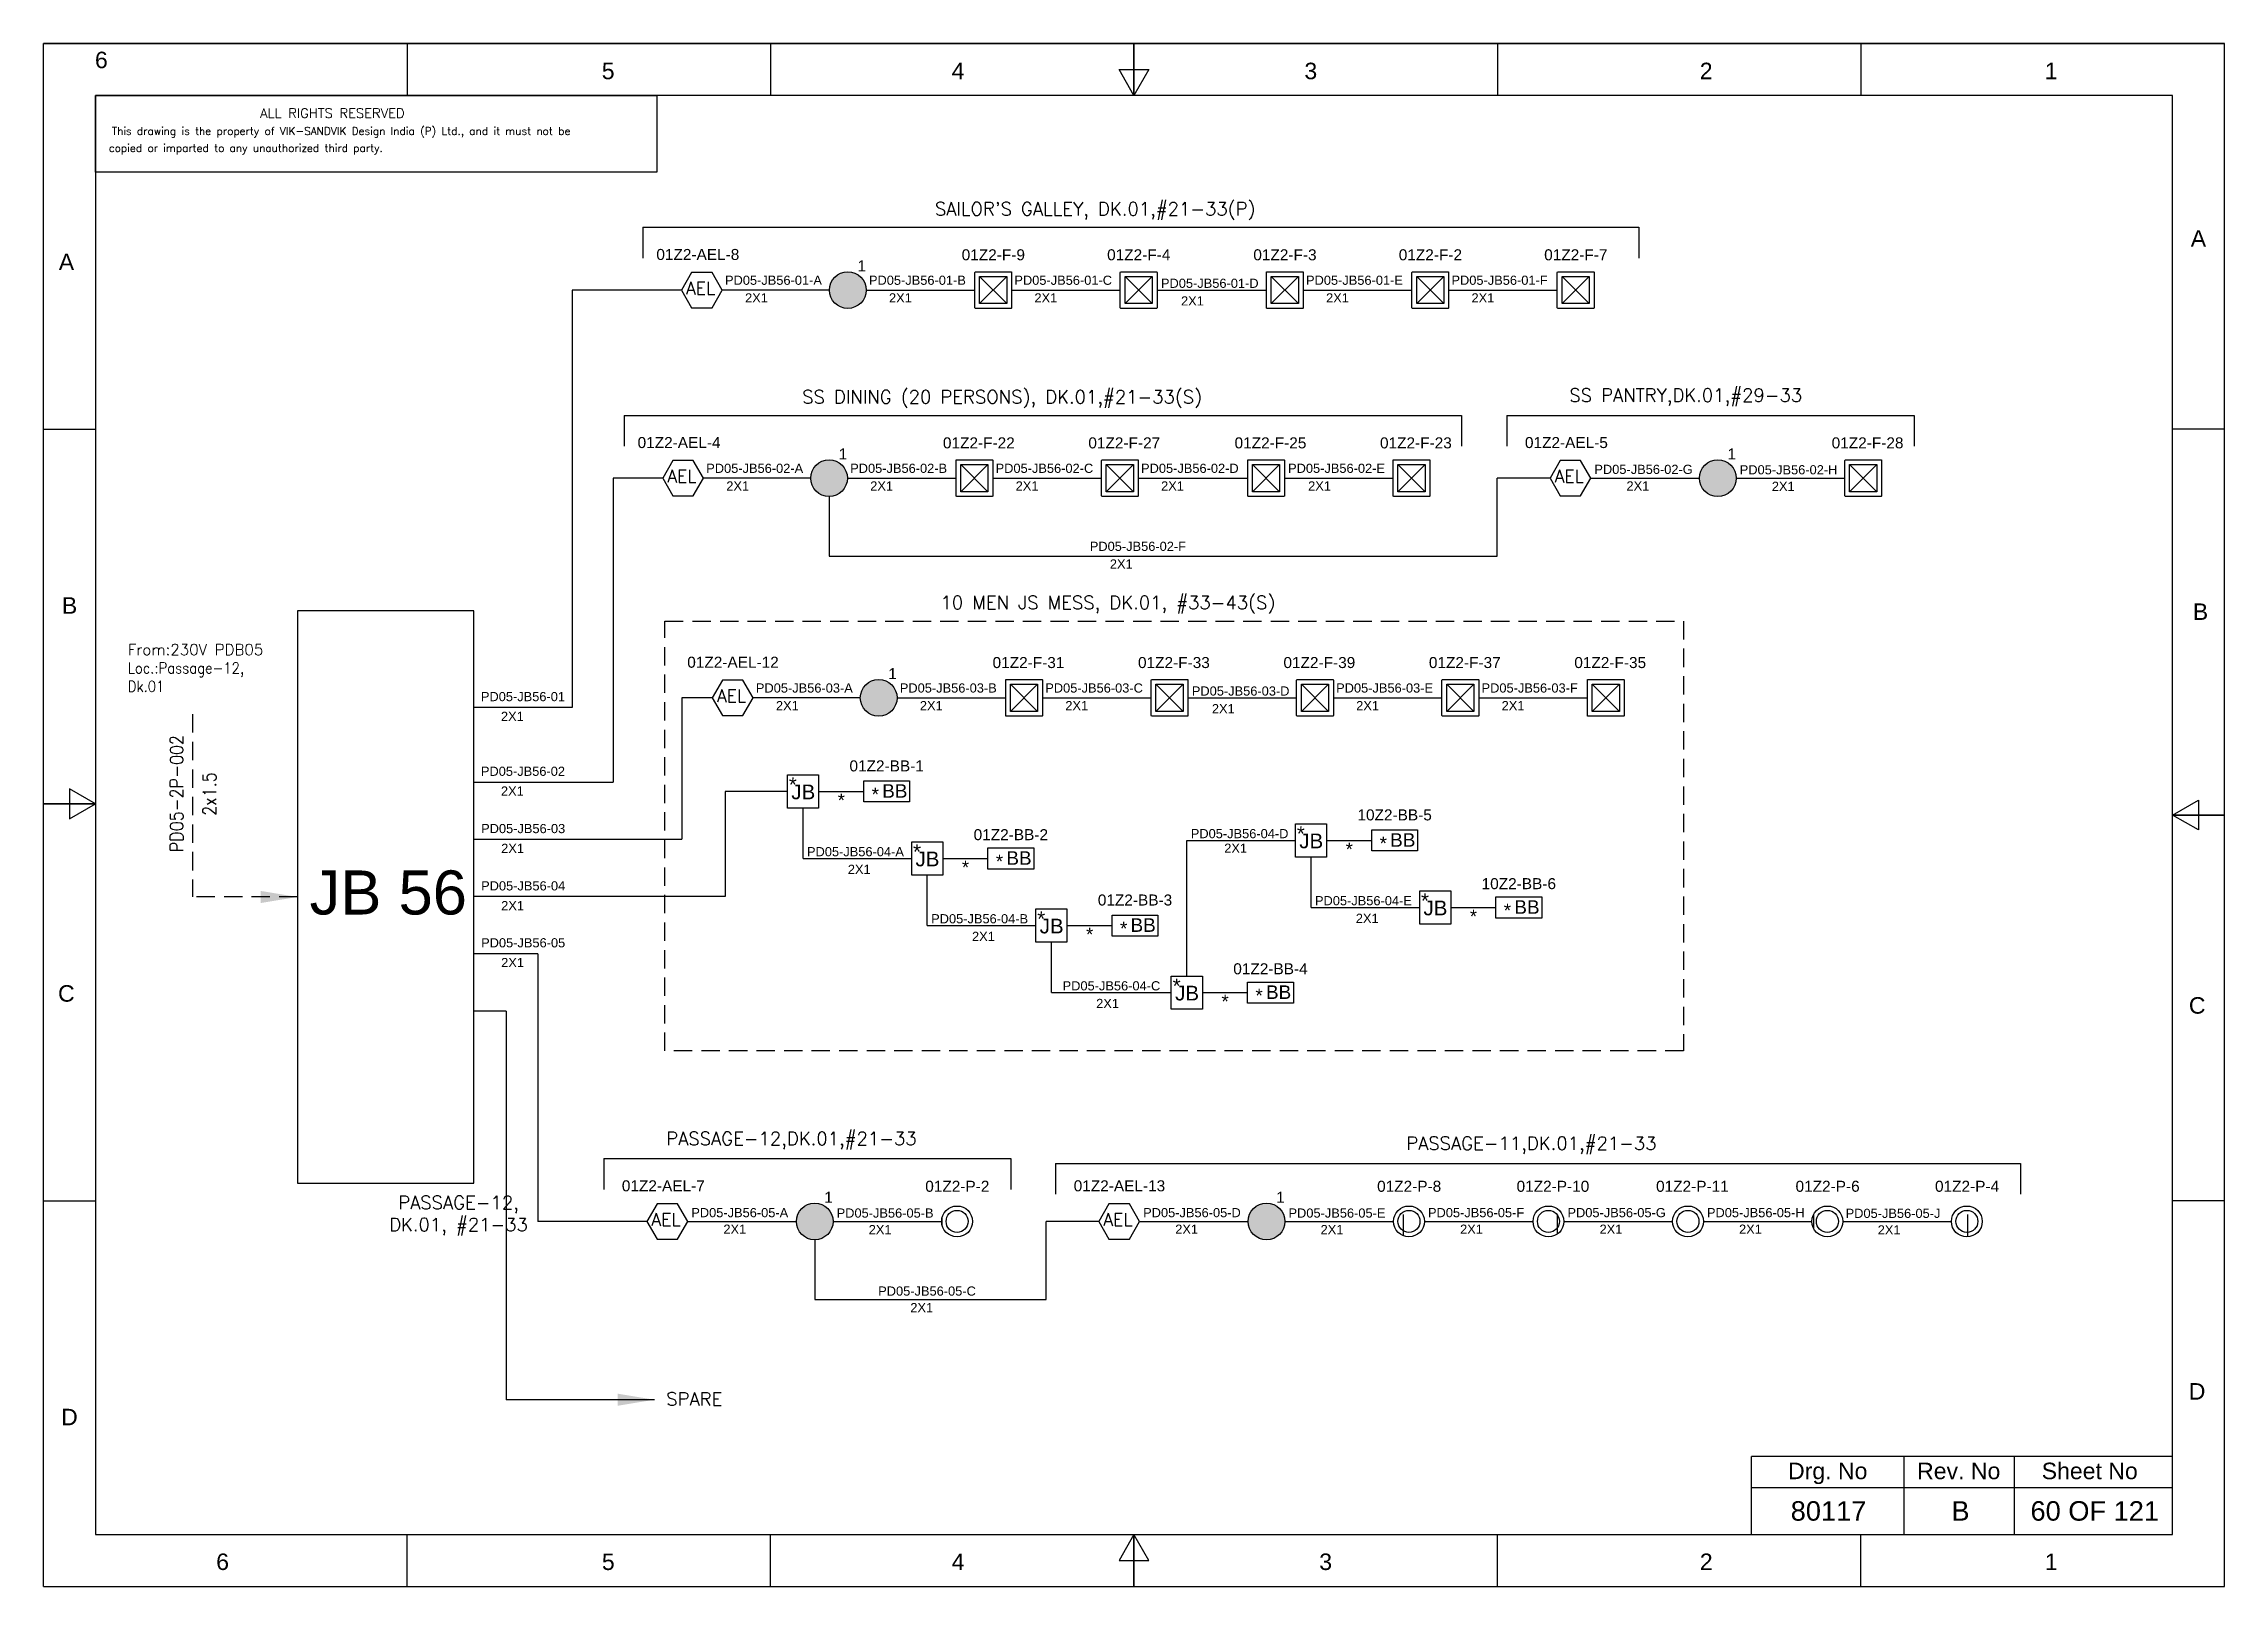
# Model space of a CAD drawing. Header units: inches. Extents: x -3311 to 1429, y -713 to 2436.
# Drawn here: x -2979.2 to -2682.2, y 659.9 to 870 of the extents above; entities that cross this region are included whole.
import ezdxf
from ezdxf.enums import TextEntityAlignment as Align

# ---------------------------------------------------------------- set-up
doc = ezdxf.new("R2010")
doc.units = ezdxf.units.IN
doc.linetypes.add('HIDDEN', pattern=[0.375, 0.25, -0.125])
doc.linetypes.add('SOLID', pattern=[0])
for name, color, linetype in [('BB', 7, 'Continuous'), ('Fmount', 7, 'Continuous'), ('LINE', 3, 'SOLID')]:
    doc.layers.add(name, color=color, linetype=linetype)
for name, color, linetype, lineweight in [('ELEC_TXT-025', 1, 'Continuous', 25), ('HEL-025', 1, 'Continuous', 25), ('HEL-035', 2, 'Continuous', 35)]:
    doc.layers.add(name, color=color, linetype=linetype, lineweight=lineweight)
doc.styles.add('_NORMAL', font='arial.ttf')
doc.styles.add('ROMAN S', font='romans.shx')
doc.styles.add('ROMANS', font='simplex.shx', dxfattribs={"width": 0.88})
doc.styles.get("Standard").update_dxf_attribs({"font": 'arial.ttf'})
doc.dimstyles.get("Standard").update_dxf_attribs({"dimtxt": 0.18, "dimasz": 0.18, "dimexe": 0.18, "dimexo": 0.0625, "dimgap": 0.09, "dimtad": 0, "dimtih": 1, "dimtoh": 1, "dimdec": 4, "dimzin": 0, "dimdsep": 46, "dimtxsty": 'Standard', "dimcen": 0.09, "dimadec": 0, "dimazin": 0, "dimtfac": 1, "dimtdec": 4, "dimtofl": 0, "dimtmove": 0, "dimatfit": 3, "dimfxl": 1, "dimtolj": 1, "dimtzin": 0, "dimarcsym": 0})
pattern_1 = [(0, (0, 0), (0, 6.985), [5.08, -1.905]), (90, (0, 0), (-6.985, 4e-16), [5.08, -1.905])]

msp = doc.modelspace()

# ---------------------------------------------------------------- texts
at = {"color": 7}
for s, height, p in [('PD05-JB56-01-A', 1.25, (-2886.420494968237, 837.1688608659889, 0.077492491448849)), ('PD05-JB56-01-B', 1.25, (-2866.816945068967, 837.1688608659889, 0.077492491448849)), ('PD05-JB56-01-C', 1.25, (-2847.010328062713, 837.1688608659889, 0.077492491448849)), ('PD05-JB56-01-D', 1.25, (-2827.04759810241, 836.7557119486592, 0.077492491448849)), ('PD05-JB56-01-E', 1.25, (-2807.292551446273, 837.1688608659889, 0.077492491448849)), ('PD05-JB56-01-F', 1.25, (-2787.48593436666, 837.1694159346057, 0.077492491448849)), ('2X1', 1.25, (-2883.689540954328, 834.7659416208681)), ('2X1', 1.25, (-2864.085991055059, 834.7659416208681)), ('2X1', 1.25, (-2844.279374048804, 834.7659416208681)), ('2X1', 1.25, (-2824.316644088501, 834.3527927035383)), ('2X1', 1.25, (-2804.561597432363, 834.7659416208681)), ('2X1', 1.25, (-2784.75498035275, 834.7664966894844)), ('PD05-JB56-02-A', 1.25, (-2888.976410104417, 811.559825691132, 0.077492491448849)), ('PD05-JB56-02-B', 1.25, (-2869.372860205148, 811.559825691132, 0.077492491448849)), ('PD05-JB56-02-C', 1.25, (-2849.566243198893, 811.559825691132, 0.077492491448849)), ('PD05-JB56-02-D', 1.25, (-2829.759626192638, 811.559825691132, 0.077492491448849)), ('PD05-JB56-02-E', 1.25, (-2809.735561291233, 811.5598256911325, 0.077492491448849)), ('PD05-JB56-02-G', 1.25, (-2768.019449965695, 811.4158512610211)), ('PD05-JB56-02-H', 1.25, (-2748.224742558253, 811.3607975139058, -0.0270609315187806)), ('2X1', 1.25, (-2886.245456090508, 809.1569064460107)), ('2X1', 1.25, (-2866.641906191238, 809.1569064460107)), ('2X1', 1.25, (-2846.835289184983, 809.1569064460107)), ('2X1', 1.25, (-2827.028672178728, 809.1569064460107)), ('2X1', 1.25, (-2807.004607277324, 809.1569064460114)), ('2X1', 1.25, (-2763.648741409924, 809.1616973844757)), ('2X1', 1.25, (-2743.854034003397, 809.106576021093, -0.0270609315187806)), ('PD05-JB56-02-F', 1.25, (-2836.738864629836, 800.93511971306, 0.077492491448849)), ('2X1', 1.25, (-2834.007910615927, 798.5322004679391)), ('PD05-JB56-01', 1.25, (-2919.665528667512, 780.4734347874838)), ('PD05-JB56-03-A', 1.25, (-2882.214516867332, 781.647084132117, 0.077492491448849)), ('PD05-JB56-03-B', 1.25, (-2862.610966968063, 781.647084132117, 0.077492491448849)), ('PD05-JB56-03-C', 1.25, (-2842.804349961808, 781.647084132117, 0.077492491448849)), ('PD05-JB56-03-D', 1.25, (-2822.841620001506, 781.2339352147873, 0.077492491448849)), ('PD05-JB56-03-E', 1.25, (-2803.191115949301, 781.647084132117, 0.077492491448849)), ('PD05-JB56-03-F', 1.25, (-2783.384498869689, 781.6476392007347, 0.077492491448849)), ('2X1', 1.25, (-2916.934585927245, 777.7797909954387)), ('2X1', 1.25, (-2879.483562853423, 779.2441648869961)), ('2X1', 1.25, (-2859.880012954154, 779.2441648869961)), ('2X1', 1.25, (-2840.073395947899, 779.2441648869961)), ('2X1', 1.25, (-2820.110665987596, 778.8310159696662)), ('2X1', 1.25, (-2800.460161935393, 779.2441648869957)), ('2X1', 1.25, (-2780.653544855781, 779.244719955614)), ('PD05-JB56-02', 1.25, (-2919.665528667512, 770.3063877575078)), ('2X1', 1.25, (-2916.934585927245, 767.6127439654628)), ('*', 1.8, (-2871.069658968145, 766.0880823364944)), ('PD05-JB56-03', 1.25, (-2919.635294439544, 762.5047566215762)), ('2X1', 1.25, (-2916.904351699276, 759.8111128295312)), ('PD05-JB56-04-A', 1.25, (-2875.25429488832, 759.3555298971959, 0.07749249144884898)), ('PD05-JB56-04-D', 1.25, (-2822.984431393152, 761.8154307859421, 0.07749249144884898)), ('2X1', 1.25, (-2818.429075322224, 759.8309388489643)), ('*', 1.8, (-2801.888684999587, 759.4159715462181)), ('2X1', 1.25, (-2869.693580640859, 756.9526106520748)), ('*', 1.8, (-2854.158548494755, 756.9560706574716)), ('PD05-JB56-04', 1.25, (-2919.635294439542, 754.7031254856456)), ('2X1', 1.25, (-2916.904351699276, 752.0094816936007)), ('PD05-JB56-04-B', 1.25, (-2858.343184414933, 750.2235182181729, 0.07749249144884898)), ('PD05-JB56-04-E', 1.25, (-2806.073320919763, 752.6834191069205, 0.07749249144884898)), ('2X1', 1.25, (-2800.512606672302, 750.280499861799)), ('*', 1.8, (-2784.977574526198, 750.2839598671953)), ('2X1', 1.25, (-2852.782470167472, 747.8205989730518)), ('*', 1.8, (-2837.247438021368, 747.8240589784484)), ('PD05-JB56-05', 1.25, (-2919.635294439542, 746.9513017453123)), ('2X1', 1.25, (-2916.904351699276, 744.2576579532674)), ('PD05-JB56-04-C', 1.25, (-2840.441330728483, 741.0915065391499, 0.07749249144884898)), ('2X1', 1.25, (-2835.871359694082, 738.6885872940288)), ('*', 1.8, (-2818.799795472976, 738.6920472994257)), ('PD05-JB56-05-A', 1.25, (-2891.011944674895, 710.2065235533528)), ('PD05-JB56-05-B', 1.25, (-2871.217237267453, 710.1514698062373, -0.0270609315187806)), ('PD05-JB56-05-D', 1.25, (-2829.473071629107, 710.2065235533537)), ('PD05-JB56-05-E', 1.25, (-2809.678364221665, 710.1514698062382, -0.0270609315187806)), ('PD05-JB56-05-F', 1.25, (-2790.682237616766, 710.2064967799288, -0.0270609315187806)), ('PD05-JB56-05-G', 1.25, (-2771.686820610415, 710.2065059127466, -0.0270609315187806)), ('PD05-JB56-05-H', 1.25, (-2752.691403604162, 710.2065059127466, -0.0541218630375612)), ('PD05-JB56-05-J', 1.25, (-2733.802310467141, 710.11218156848, -0.0811827945563418)), ('2X1', 1.25, (-2886.641236119124, 707.9523696768074)), ('2X1', 1.25, (-2866.846528712596, 707.8972483134253, -0.0270609315187806)), ('2X1', 1.25, (-2825.102363073336, 707.9523696768083)), ('2X1', 1.25, (-2805.307655666808, 707.8972483134257, -0.0270609315187806)), ('2X1', 1.25, (-2786.31152906174, 707.9523020605417)), ('2X1', 1.25, (-2767.316112055485, 707.9523020605417, -0.0270609315187806)), ('2X1', 1.25, (-2748.320695049231, 707.9523020605417, -0.0541218630375612)), ('2X1', 1.25, (-2729.431601912211, 707.8579777162748, -0.0811827945563418)), ('PD05-JB56-05-C', 1.25, (-2865.55522812692, 699.5267638281656, -0.0270609315187806)), ('2X1', 1.25, (-2861.184519572064, 697.2725423353531, -0.0270609315187806))]:
    msp.add_text(s, height=height, dxfattribs=at).set_placement(p)
at = {"color": 7, "lineweight": 30}
msp.add_text('JB 56', height=6, dxfattribs=at).set_placement((-2932.277977283786, 754.4263991863934), align=Align.MIDDLE_CENTER)
at = {"color": 7}
for s, height, p in [('Drg. No', 2.245994999999999, (-2736.239267734268, 675.6606045033312)), ('Rev. No', 2.245994999999999, (-2718.401652105326, 675.6606045033318)), ('Sheet No', 2.245994999999999, (-2700.560250661438, 675.6606045033312)), ('80117', 2.65275, (-2736.131572322296, 670.2154888111936)), ('B', 2.65275, (-2718.160901738713, 670.2154888111945)), ('60 OF 121', 2.65275, (-2699.874384188735, 670.2154888111945))]:
    msp.add_text(s, height=height, dxfattribs=at).set_placement(p, align=Align.MIDDLE_CENTER)
at = {"color": 7, "char_height": 1.8, "attachment_point": 1, "style": '_NORMAL'}
for s, insert, width in [("{\\Fromans|c0;\\C2;SAILOR'S GALLEY, DK.01,#21-33(P)}", (-2857.840962772662, 848.420104432772, 0.2161197692336398), 74.17760965465446), ('{\\Fromans|c0;\\C2;SS DINING (20 PERSONS), DK.01,#21-33(S)}', (-2875.911245363209, 822.8105141892984, 0.2161197692336398), 74.17760965465446), ('{\\Fromans|c0;\\C2;SS PANTRY,DK.01,#29-33}', (-2771.428735160232, 823.035776683295, 0.2161197692336398), 40.2117073211565), ('{\\Fromans|c0;\\C2;PASSAGE-12,DK.01,#21-33}', (-2894.421229869431, 721.8264489756267, 0.2161197692336398), 40.2117073211565), ('{\\Fromans|c0;\\C2;PASSAGE-11,DK.01,#21-33}', (-2793.647510984051, 721.1724431709018, 0.2161197692336398), 40.2117073211565), ('{\\Fromans|c0;\\C2;SPARE}', (-2894.425793905261, 686.3533334196327), 8.165826236390785)]:
    msp.add_mtext(s, dxfattribs=dict(at, insert=insert, width=width))
at = {"insert": (-2857.068818469231, 794.8055483662625), "char_height": 1.8, "width": 80.35367833693469, "attachment_point": 1, "style": '_NORMAL'}
msp.add_mtext('{\\Fromans|c0;\\C2;10 MEN JS MESS, DK.01, #33-43(S)}', dxfattribs=at)
at = {"color": 7, "insert": (-2967.754056590289, 788.2453265328589), "char_height": 1.5, "width": 36.88843007146136, "attachment_point": 1}
msp.add_mtext('{\\Fromans|c0;\\C2;From:230V PDB05 \\P\\Fsimplex|c0;\\W0.88;Loc.:Passage-12,      \\PDk.01}', dxfattribs=at)
at = {"color": 7, "insert": (-2962.004558821586, 759.9106901110217), "char_height": 1.8, "width": 17.12963194783359, "attachment_point": 1, "rotation": 90, "style": '_NORMAL'}
msp.add_mtext('{\\Fromans|c0;\\W0.88;PD05-2P-002}', dxfattribs=at)
at = {"color": 7, "insert": (-2957.541786998619, 764.8826299989917), "char_height": 1.8, "attachment_point": 1, "rotation": 90, "style": '_NORMAL'}
msp.add_mtext('{\\Fsimplex|c0;\\W0.88;2x1.5}', dxfattribs=at)
at = {"color": 7, "insert": (-2932.162585626723, 713.1009299565668), "char_height": 1.8, "attachment_point": 1, "style": '_NORMAL'}
msp.add_mtext('\\pxqc;{\\Fromans|c0;\\C2;PASSAGE-12, \\PDK.01, #21-33}', dxfattribs=at)

# ---------------------------------------------------------------- blocks, each defined once
blk = doc.blocks.new('AEL')
at = {"color": 4}
blk.add_lwpolyline([(989.9752931674598, -190.0937488762077), (992.7522595313308, -190.0937488762077), (994.140742713266, -187.6888254596407), (992.7522595313308, -185.2839020430737), (989.9752931674598, -185.2839020430737), (988.5868099855245, -187.6888254596407)], close=True, dxfattribs=at)
at = {"color": 4, "style": 'ROMANS'}
blk.add_text('AEL', height=1.725, dxfattribs=at).set_placement((989.1959836497424, -188.2711585409042))
blk = doc.blocks.new('AEL_L')
blk.add_blockref('AEL', (0, 0))
blk.add_attdef('TAG_NO', (986.5509174898416, -183.5896636619281), '', height=1.5)
blk = doc.blocks.new('FIXED_KEY_SWITCH')
h = blk.add_hatch(color=1)
h.dxf.hatch_style = 1
edge = h.paths.add_edge_path()
edge.add_arc((848.1293472096052, 1737.458094578189), 2.5, 0, 360)
at = {"color": 1}
blk.add_circle((848.1293472096052, 1737.458094578189), 2.5, dxfattribs=at)
at = {"color": 7, "insert": (849.4370786624187, 1741.499464984656), "char_height": 1.5, "attachment_point": 1, "style": '_NORMAL'}
blk.add_mtext_dynamic_manual_height_columns('1', width=1.5, gutter_width=7.5, heights=[0], dxfattribs=at)
blk = doc.blocks.new('SWT')
blk.add_blockref('FIXED_KEY_SWITCH', (0, 0))
blk.add_attdef('TAG_NO', (844.5529265958943, 1741.112352781243), '', height=1.5)
blk = doc.blocks.new('1')
h = blk.add_hatch()
h.set_pattern_fill('ANGLE', color=6)
h.set_pattern_definition(pattern_1)
h.paths.add_polyline_path([(303.2302353130694, 2044.429466900096, 1), (306.2249300712715, 2044.429466900096, 1)], flags=0)
h.paths.add_polyline_path([(302.6275826921704, 2044.429466900096, 1), (306.8275826921705, 2044.429466900096, 1)])
h.paths.add_polyline_path([(306.2249300712715, 2044.429466900096, -1), (303.2302353130694, 2044.429466900096, -1)], flags=16)
h = blk.add_hatch()
h.set_pattern_fill('ANGLE', color=6)
h.set_pattern_definition(pattern_1)
h.paths.add_polyline_path([(303.2302353130694, 2044.429466900096, 1), (306.2249300712715, 2044.429466900096, 1)])
at = {"color": 6}
for radius in [2.099999999999999, 1.497347379101032]:
    blk.add_circle((304.7275826921705, 2044.429466900096), radius, dxfattribs=at)
blk = doc.blocks.new('LED PENDENT LIGHT 15W')
blk.add_blockref('1', (0, 0))
blk.add_attdef('TAG_NO', (301.6269754207697, 2048.098214413763), '', height=1.5)
blk = doc.blocks.new('LED FLUSH MOUNT')
for p, q in [((114817.5814173525, 79431.82363872256), (114604.2757797349, 79218.75747545897)), ((114604.2757797349, 79431.82363872256), (114817.5814173525, 79218.75747545897))]:
    blk.add_line(p, q)
blk.add_lwpolyline([(114571.9285985437, 79470.29055709078), (114849.9285985437, 79470.29055709078, -0.4142135623730951), (114855.9285985437, 79464.29055709078), (114855.9285985437, 79186.29055709078, -0.4142135623730951), (114849.9285985437, 79180.29055709078), (114571.9285985437, 79180.29055709078, -0.4142135623730951), (114565.9285985437, 79186.29055709078), (114565.9285985437, 79464.29055709078, -0.4142135623730951)], format="xyb", close=True)
blk.add_lwpolyline([(114604.2757797349, 79431.82363872256), (114817.5814173525, 79431.82363872256), (114817.5814173525, 79218.75747545897), (114604.2757797349, 79218.75747545897)], close=True)
blk = doc.blocks.new('LED Flush Mounted Light 22W')
blk.add_blockref('LED FLUSH MOUNT', (0, 0))
at = {"style": 'ROMANS', "width": 0.7}
blk.add_attdef('TAG_NO.:', (113905.2667606234, 79578.64476839203), '', height=250, dxfattribs=at)
blk = doc.blocks.new('fr')
at = {"color": 7, "linetype": 'Continuous'}
for p, q in [((33763.99041882888, 4500.404704292372), (33466.99094982888, 4500.404704292372)), ((33466.99094982888, 4500.404704292372), (33763.99041882888, 4500.404704292372)), ((33466.99094982888, 4290.333634292372), (33466.99094982888, 4500.404704292372)), ((33516.49086132888, 4500.404704292372), (33516.49086132888, 4493.331604292372)), ((33565.99077282888, 4500.404704292372), (33565.99077282888, 4493.331604292372)), ((33615.49068432888, 4500.404704292372), (33615.49068432888, 4493.331604292372)), ((33615.49068432888, 4493.331604292372), (33615.49068432888, 4500.404704292372)), ((33615.49068432888, 4500.404704292372), (33615.49068432888, 4493.331604292372)), ((33664.99059582888, 4500.404704292372), (33664.99059582888, 4493.331604292372)), ((33714.49050732888, 4500.404704292372), (33714.49050732888, 4493.331604292372)), ((33763.99041882888, 4290.333634292372), (33763.99041882888, 4500.404704292372)), ((33763.99041882888, 4290.333634292372), (33763.99041882888, 4500.404704292372)), ((33615.49068432888, 4493.331604292372), (33613.44882182088, 4496.868154292371)), ((33613.44882182088, 4496.868154292371), (33617.53254683689, 4496.868154292371)), ((33617.53254683689, 4496.868154292371), (33615.49068432888, 4493.331604292372)), ((33756.91731882888, 4493.331604292372), (33474.06404982888, 4493.331604292372)), ((33474.06404982888, 4493.331604292372), (33474.06404982888, 4297.406734292372)), ((33756.91731882888, 4297.406734292372), (33756.91731882888, 4493.331604292372)), ((33466.99094982888, 4447.886936792373), (33474.06404982888, 4447.886936792373)), ((33763.99041882888, 4447.886936792373), (33756.91731882888, 4447.886936792373)), ((33474.06404982888, 4396.869169292371), (33470.52749982888, 4398.911031800373)), ((33470.52749982888, 4398.911031800373), (33470.52749982888, 4394.827306784372)), ((33466.99094982888, 4396.869169292371), (33474.06404982888, 4396.869169292371)), ((33474.06404982888, 4396.869169292371), (33466.99094982888, 4396.869169292371)), ((33466.99094982888, 4396.869169292371), (33474.06404982888, 4396.869169292371)), ((33470.52749982888, 4394.827306784372), (33474.06404982888, 4396.869169292371)), ((33756.91731882888, 4395.369169292371), (33760.45386882887, 4397.411031800371)), ((33760.45386882887, 4397.411031800371), (33760.45386882887, 4393.327306784372)), ((33763.99041882888, 4395.369169292371), (33756.91731882888, 4395.369169292371)), ((33760.45386882887, 4393.327306784372), (33756.91731882888, 4395.369169292371)), ((33756.91731882888, 4395.369169292371), (33763.99041882888, 4395.369169292371)), ((33763.99041882888, 4395.369169292371), (33756.91731882888, 4395.369169292371)), ((33466.99094982888, 4342.851401792372), (33474.06404982888, 4342.851401792372)), ((33763.99041882888, 4342.851401792372), (33756.91731882888, 4342.851401792372)), ((33474.06404982888, 4297.406734292372), (33756.91731882888, 4297.406734292372)), ((33516.49086132888, 4290.333634292372), (33516.49086132888, 4297.406734292372)), ((33565.99077282888, 4290.333634292372), (33565.99077282888, 4297.406734292372)), ((33615.49068432888, 4297.406734292372), (33613.44882182088, 4293.870184292372)), ((33615.49068432888, 4290.333634292372), (33615.49068432888, 4297.406734292372)), ((33617.53254683689, 4293.870184292372), (33615.49068432888, 4297.406734292372)), ((33615.49068432888, 4297.406734292372), (33615.49068432888, 4290.333634292372)), ((33615.49068432888, 4290.333634292372), (33615.49068432888, 4297.406734292372)), ((33664.99059582888, 4290.333634292372), (33664.99059582888, 4297.406734292372)), ((33714.49050732888, 4290.333634292372), (33714.49050732888, 4297.406734292372)), ((33613.44882182088, 4293.870184292372), (33617.53254683689, 4293.870184292372)), ((33466.99094982888, 4290.333634292372), (33763.99041882888, 4290.333634292372)), ((33466.99094982888, 4290.333634292372), (33763.99041882888, 4290.333634292372))]:
    blk.add_line(p, q, dxfattribs=at)
at = {"color": 7, "style": '_NORMAL'}
for s, p in [('6', (33474.85554122253, 4498.184568051995)), ('5', (33543.88086868043, 4496.684568051995)), ('4', (33591.52292783513, 4496.684568051995)), ('3', (33639.57026672662, 4496.684568051994)), ('2', (33693.41447692277, 4496.684568051995)), ('1', (33740.39470872623, 4496.684568051995)), ('A', (33760.45386882887, 4473.878661882723)), ('A', (33470.10256842159, 4470.684646417788)), ('B', (33470.52499920517, 4423.895143770592)), ('B', (33760.73536651571, 4423.056339053171)), ('C', (33470.08476970382, 4371.074991954313)), ('C', (33760.28539060379, 4369.440827315858)), ('D', (33760.2726824658, 4316.886883350412)), ('D', (33470.50885169667, 4313.392487638034)), ('6', (33491.36728552911, 4293.686598051996)), ('5', (33543.89261298701, 4293.686598051996)), ('4', (33591.53467214172, 4293.686598051996)), ('3', (33641.59491144936, 4293.686598051996)), ('2', (33693.42622122935, 4293.686598051996)), ('1', (33740.40645303282, 4293.686598051996))]:
    blk.add_text(s, height=2.245709249999999, dxfattribs=at).set_placement(p, align=Align.MIDDLE_CENTER)
blk = doc.blocks.new('bunk_light')
blk.add_lwpolyline([(17772.6153376319, 202985.8680182989), (18111.61633732123, 202985.8680182989), (18111.61633732123, 202830.1958095438), (17772.6153376319, 202830.1958095438)], close=True)
at = {"char_height": 100, "attachment_point": 1}
for s, insert in [('*', (17831.10352993814, 202936.6558869556)), ('BB', (17909.15859820797, 202961.6062440904))]:
    blk.add_mtext_dynamic_manual_height_columns(s, width=182.5954301011697, gutter_width=7.5, heights=[0], dxfattribs=dict(at, insert=insert))
blk = doc.blocks.new('LED_BUNK _LIGHT')
at = {"xscale": 0.8, "yscale": 0.8, "zscale": 0.8}
blk.add_blockref('bunk_light', (4435.88410588033, 38936.16159859719), dxfattribs=at)
at = {"style": 'ROMAN S', "width": 0.7}
blk.add_attdef('TAG_NO:', text='', height=250, dxfattribs=at).set_placement((18766.52006118232, 201415.2856696852), align=Align.CENTER)
blk = doc.blocks.new('A$C4BAD7D21')
at = {"layer": 'HEL-025'}
blk.add_lwpolyline([(-34000.00013845507, -7.23888515495e-05), (-34000.00013845501, 2086.008166713233), (-18713.72949524718, 2086.008166713277), (-18713.72949524724, -7.23888078937e-05)], close=True, dxfattribs=at)
at = {"layer": 'HEL-025', "style": 'ROMANS'}
for s, p in [('This drawing is the property of VIK-SANDVIK Design India (P) Ltd., and it must not be', (-33557.56104603212, 1015.847137906297)), (' copied or imparted to any unauthorized third party.', (-33784.71575493622, 550.1417873854515))]:
    blk.add_text(s, height=210, dxfattribs=at).set_placement(p)
at = {"layer": 'HEL-035', "style": 'ROMANS'}
blk.add_text('     ALL RIGHTS RESERVED', height=262.5, dxfattribs=at).set_placement((-30497.35732344113, 1475.667350434829))
blk = doc.blocks.new('JB')
blk.add_lwpolyline([(1661.354836109819, 1973.015490007485), (1665.586223044087, 1973.015490007485), (1665.586223044087, 1968.503420436695), (1661.354836109819, 1968.503420436695)], close=True)
at = {"color": 7}
for s, p in [('*', (1661.53748470097, 1970.678877920027)), ('JB', (1661.872987417942, 1969.694719180602))]:
    blk.add_text(s, height=2, dxfattribs=at).set_placement(p)
blk = doc.blocks.new('JB_FOR_BUNKLIGHT')
blk.add_blockref('JB', (0, 0))
blk.add_attdef('TAG_NO:', (1659.455903581978, 1975.187334368848), '', height=1.5)

# ---------------------------------------------------------------- linework, layer by layer
for p, q in [((-2897.598123908577, 845.0020153638379, -0.0541218630375611), (-2761.977433858768, 845.0020153638374, -0.0541218630375611)), ((-2907.236398901956, 836.4529410288523), (-2907.236398901956, 779.6333401261328)), ((-2892.354544096833, 836.4529410288533), (-2907.236398901956, 836.4529410288521)), ((-2872.197061469822, 836.4529410288533), (-2886.800611369091, 836.4529410288533)), ((-2900.154039118115, 819.3924251203642, -0.0541218630375611), (-2786.106394041088, 819.3924251203633, -0.0541218630375611)), ((-2779.945522860536, 819.3924251203653, -0.0541218630375611), (-2724.482423538941, 819.3924251203653, -0.0541218630375611)), ((-2901.660326112952, 810.8433507853795), (-2901.66032611295, 769.4662930961567)), ((-2894.910459306371, 810.8433507853796), (-2901.660326112951, 810.8433507853796)), ((-2874.752976679359, 810.8433507853796), (-2889.356526578629, 810.8433507853796)), ((-2774.06385989764, 810.8433507853805), (-2781.239846345302, 810.8433507853803)), ((-2867.991083368917, 780.9311642949815), (-2882.594633268187, 780.9311642949815)), ((-2873.674830776088, 768.1847706564133), (-2867.529239633309, 768.1847706564133)), ((-2804.493856807531, 761.512659866137), (-2798.348265664752, 761.512659866137)), ((-2856.763720302699, 759.0527589773906), (-2850.61812915992, 759.0527589773906)), ((-2886.397747438802, 753.8630308242937), (-2920.642749246471, 753.8630308242937)), ((-2787.582746334142, 752.3806481871143), (-2781.437155191363, 752.3806481871143)), ((-2839.852609829311, 749.9207472983674), (-2833.707018686533, 749.9207472983674)), ((-2911.898166883955, 746.0613996883612), (-2920.642749246471, 746.0613996883612)), ((-2911.898166883955, 746.0613996883617), (-2911.898166883955, 709.6340230777123)), ((-2821.40496728092, 740.7887356193446), (-2815.259376138141, 740.7887356193446)), ((-2916.229251676981, 738.2597685524288), (-2920.642749246471, 738.2597685524288)), ((-2916.229251676981, 738.2597685524298), (-2916.229251676981, 685.3563396175022)), ((-2902.938017569736, 718.1830974126968, -0.0541218630375611), (-2847.474918248141, 718.1830974126968, -0.0541218630375611)), ((-2841.399144523947, 717.529091607972, -0.0541218630375611), (-2710.00054091329, 717.529091607972, -0.0541218630375611)), ((-2897.056354606839, 709.6340230777123), (-2911.898166883955, 709.6340230777123)), ((-2835.517481561052, 709.6340230777133), (-2842.693468008714, 709.6340230777128))]:
    msp.add_line(p, q)
at = {"color": 7, "linetype": 'Continuous'}
for p, q in [((-2689.293606721215, 677.6092398497047), (-2746.612481224929, 677.6092398497047)), ((-2746.612481224929, 667.0134650341498), (-2746.612481224929, 677.6092398497047)), ((-2725.839879569355, 667.0134650341498), (-2725.839879569355, 677.6092398497047)), ((-2710.823609813735, 667.0134650341498), (-2710.823609813735, 677.6092398497047)), ((-2746.612481224929, 673.426444778227), (-2689.293606721215, 673.426444778227))]:
    msp.add_line(p, q, dxfattribs=at)
msp.add_lwpolyline([(-2920.642749246471, 792.7636830717903), (-2944.64502550165, 792.7636830717903), (-2944.64502550165, 714.8627637855988), (-2920.642749246471, 714.8627637855988)], close=True)
at = {"linetype": 'HIDDEN', "ltscale": 10}
msp.add_lwpolyline([(-2894.600973792629, 791.3761577281234), (-2755.877686727777, 791.3761577281236), (-2755.877686727777, 732.8427629573526), (-2894.600973792629, 732.8427629573524)], close=True, dxfattribs=at)
msp.add_lwpolyline([(-2958.951116117716, 778.6910167457218), (-2958.951116117716, 753.8132234286944)], dxfattribs=at)
at = {"layer": 'LINE', "color": 0}
for p, q in [((-2897.598123908578, 845.0020153638379, -0.0541218630375611), (-2897.598123908578, 840.8124655550328, -0.0541218630375611)), ((-2761.977433858767, 845.0020153638379, -0.0541218630375611), (-2761.977433858767, 840.8124655550328, -0.0541218630375611)), ((-2867.197061469822, 836.4529410288533), (-2852.401644463567, 836.4529410288533)), ((-2847.390444463567, 836.4529410288533), (-2832.595027457312, 836.4529410288533)), ((-2827.583827457312, 836.4529410288533), (-2812.683867847126, 836.4529410288533)), ((-2807.672667847127, 836.4529410288533), (-2792.877250840872, 836.4529410288533)), ((-2787.866050840872, 836.4529410288533), (-2773.070633834617, 836.4529410288533)), ((-2900.154039118115, 819.3924251203642, -0.0541218630375611), (-2900.154039118115, 815.2028753115592, -0.0541218630375611)), ((-2786.106394041088, 819.3924251203642, -0.0541218630375611), (-2786.106394041088, 815.2028753115592, -0.0541218630375611)), ((-2779.945522860537, 819.3924251203653, -0.0541218630375611), (-2779.945522860537, 815.2028753115596, -0.0541218630375611)), ((-2724.482423538941, 819.3924251203653, -0.0541218630375611), (-2724.482423538941, 815.2028753115596, -0.0541218630375611)), ((-2869.75297667936, 810.8433507853796), (-2854.957559673104, 810.8433507853796)), ((-2849.946359673105, 810.8433507853796), (-2835.15094266685, 810.8433507853796)), ((-2830.13974266685, 810.8433507853803), (-2815.239783056664, 810.8433507853803)), ((-2810.228583056664, 810.8433507853803), (-2795.433166050409, 810.8433507853803)), ((-2768.509927169898, 810.8433507853805), (-2753.714510163643, 810.8433507853805)), ((-2748.714510163643, 810.8433507853805), (-2733.919093157388, 810.8433507853805)), ((-2907.236398901956, 779.6333401261328), (-2920.642749246472, 779.6333401261328)), ((-2888.148565995929, 780.931164294981), (-2892.302653567098, 780.931164294981)), ((-2892.302653567098, 780.931164294981), (-2892.302653567098, 761.6646619602252)), ((-2862.991083368917, 780.9311642949815), (-2848.195666362662, 780.9311642949815)), ((-2843.184466362662, 780.9311642949815), (-2828.389049356407, 780.9311642949815)), ((-2823.377849356409, 780.9311642949815), (-2808.582432350154, 780.9311642949815)), ((-2803.571232350156, 780.9311642949815), (-2788.7758153439, 780.9311642949815)), ((-2783.764615343901, 780.931164294982), (-2768.969198337646, 780.931164294982)), ((-2920.642749246471, 769.4662930961563), (-2901.66032611295, 769.4662930961567)), ((-2877.906217710355, 768.1847706564135), (-2886.397747438801, 768.1847706564135)), ((-2886.397747438801, 768.1847706564135), (-2886.397747438802, 753.8630308242937)), ((-2875.790524243222, 759.0527589773908), (-2875.790524243222, 765.9287358710183)), ((-2920.642749246472, 761.6646619602243), (-2892.302653567097, 761.664661960225)), ((-2823.520660748054, 743.0447704047401), (-2823.520660748054, 761.5126598661366)), ((-2823.520660748054, 761.512659866137), (-2808.725243741799, 761.512659866137)), ((-2875.790524243222, 759.0527589773908), (-2860.995107236967, 759.0527589773908)), ((-2806.609550274664, 752.3806481871145), (-2806.609550274664, 759.256625080742)), ((-2858.879413769834, 749.9207472983678), (-2858.879413769834, 756.7967241919953)), ((-2806.609550274664, 752.3806481871145), (-2791.814133268409, 752.3806481871145)), ((-2858.879413769834, 749.9207472983678), (-2844.083996763579, 749.9207472983678)), ((-2841.968303296445, 740.7887356193448), (-2841.968303296445, 747.6647125129723)), ((-2841.968303296445, 740.7887356193448), (-2825.636354215188, 740.7887356193448)), ((-2902.938017569736, 718.1830974126968, -0.0541218630375611), (-2902.938017569736, 713.9935476038918, -0.0541218630375611)), ((-2847.474918248141, 718.1830974126968, -0.0541218630375611), (-2847.474918248141, 713.9935476038918, -0.0541218630375611)), ((-2841.399144523949, 717.529091607972, -0.0541218630375611), (-2841.399144523949, 713.3395417991667, -0.0541218630375611)), ((-2710.000540913289, 717.529091607972, -0.0541218630375611), (-2710.000540913289, 713.3395417991667, -0.0541218630375611)), ((-2891.502421879097, 709.6340230777123), (-2876.707004872843, 709.6340230777123)), ((-2871.707004872842, 709.6340230777123), (-2856.911587866587, 709.6340230777123)), ((-2829.963548833309, 709.6340230777133), (-2815.168131827054, 709.6340230777133)), ((-2810.168131827055, 709.6340230777133), (-2795.3727148208, 709.6340230777133)), ((-2791.172714820799, 709.6340230777133), (-2776.377297814544, 709.6340230777133)), ((-2772.177297814544, 709.6340230777133, -0.0270609315187806), (-2757.38188080829, 709.6340230777133, -0.0270609315187806)), ((-2753.18188080829, 709.6340230777133, -0.0541218630375612), (-2738.386463802036, 709.6340230777133, -0.0541218630375612)), ((-2734.186463802036, 709.6340230777137, -0.0811827945563418), (-2719.391046795781, 709.6340230777137, -0.0811827945563418))]:
    msp.add_line(p, q, dxfattribs=at)
at = {"layer": 'LINE', "color": 7}
for p, q in [((-2781.239846345302, 800.2186448073079), (-2781.239846345302, 810.8433507853803)), ((-2872.252976679359, 808.3433507853803), (-2872.252976679359, 800.2186448073079)), ((-2872.252976679359, 800.2186448073079), (-2781.239846345302, 800.2186448073079)), ((-2874.207004872843, 707.1340230777128), (-2874.207004872843, 699.0093170996406)), ((-2842.693468008714, 699.0093170996406), (-2842.693468008714, 709.6340230777128)), ((-2874.207004872843, 699.0093170996406), (-2842.693468008714, 699.0093170996406))]:
    msp.add_line(p, q, dxfattribs=at)

# ---------------------------------------------------------------- block references
for name, p in [('fr', (-36446.2109255501, -3630.393269258223)), ('SWT', (-3717.826408679427, -901.0051535493359)), ('SWT', (-3720.382323888964, -926.6147437928091)), ('SWT', (-3599.343857373249, -926.6147437928082)), ('SWT', (-3713.620430578522, -956.5269302832074)), ('JB_FOR_BUNKLIGHT', (-4539.261053820174, -1202.574684565677)), ('JB_FOR_BUNKLIGHT', (-4470.080079851617, -1209.246795355953)), ('JB_FOR_BUNKLIGHT', (-4522.349943346787, -1211.7066962447)), ('JB_FOR_BUNKLIGHT', (-4453.16896937823, -1218.378807034976)), ('JB_FOR_BUNKLIGHT', (-4505.438832873398, -1220.838707923723)), ('JB_FOR_BUNKLIGHT', (-4486.991190325007, -1229.970719602745)), ('SWT', (-3722.336352082447, -1027.824071500477)), ('SWT', (-3660.797479036661, -1027.824071500476))]:
    msp.add_blockref(name, p)
ref = msp.add_blockref('AEL_L', (-3880.941354082358, 1024.141766488493))
ref.add_attrib('TAG_NO', '01Z2-AEL-8', (-2895.769122041073, 840.5521028265667), dxfattribs={"color": 4, "height": 1.5})
ref = msp.add_blockref('AEL_L', (-3883.497269291896, 998.5321762450208))
ref.add_attrib('TAG_NO', '01Z2-AEL-4', (-2898.325037250611, 814.942512583093), dxfattribs={"color": 4, "height": 1.5})
ref = msp.add_blockref('AEL_L', (-3762.650669883164, 998.5321762450213))
ref.add_attrib('TAG_NO', '01Z2-AEL-5', (-2777.478437841879, 814.942512583093), dxfattribs={"color": 4, "height": 1.5})
ref = msp.add_blockref('AEL_L', (-3876.735375981453, 968.619989754622))
ref.add_attrib('TAG_NO', '01Z2-AEL-12', (-2891.563143940168, 785.0303260926948), dxfattribs={"color": 4, "height": 1.5})
ref = msp.add_blockref('AEL_L', (-3885.643164592364, 897.3228485373528))
ref.add_attrib('TAG_NO', '01Z2-AEL-7', (-2900.470932551079, 713.7331848754249), dxfattribs={"color": 4, "height": 1.5})
ref = msp.add_blockref('LED PENDENT LIGHT 15W', (-3159.539170558758, -1334.795443822383))
ref.add_attrib('TAG_NO', '01Z2-P-2', (-2859.150224416936, 713.6713667149661), dxfattribs={"height": 1.5})
ref = msp.add_blockref('AEL_L', (-3824.104291546575, 897.3228485373538))
ref.add_attrib('TAG_NO', '01Z2-AEL-13', (-2838.932059505291, 713.7331848754255), dxfattribs={"color": 4, "height": 1.5})
ref = msp.add_blockref('LED PENDENT LIGHT 15W', (-3098.00029751297, -1334.795443822383))
ref.add_attrib('TAG_NO', '01Z2-P-8', (-2797.611351371148, 713.6713667149664), dxfattribs={"height": 1.5})
ref = msp.add_blockref('LED PENDENT LIGHT 15W', (-3079.004880506714, -1334.795443822383, -0.0270609315187806))
ref.add_attrib('TAG_NO', '01Z2-P-10', (-2778.615934364893, 713.6713667149664, -0.0270609315187806), dxfattribs={"height": 1.5})
ref = msp.add_blockref('LED PENDENT LIGHT 15W', (-3060.00946350046, -1334.795443822383, -0.0541218630375612))
ref.add_attrib('TAG_NO', '01Z2-P-11', (-2759.620517358639, 713.6713667149664, -0.0541218630375612), dxfattribs={"height": 1.5})
ref = msp.add_blockref('LED PENDENT LIGHT 15W', (-3041.014046494206, -1334.795443822383, -0.0811827945563418))
ref.add_attrib('TAG_NO', '01Z2-P-6', (-2740.625100352385, 713.6713667149664, -0.0811827945563418), dxfattribs={"height": 1.5})
ref = msp.add_blockref('LED PENDENT LIGHT 15W', (-3022.018629487951, -1334.795443822382, -0.0811827945563418))
ref.add_attrib('TAG_NO', '01Z2-P-4', (-2721.629683346129, 713.671366714967, -0.0811827945563418), dxfattribs={"height": 1.5})
at = {"layer": 'BB'}
ref = msp.add_blockref('LED_BUNK _LIGHT', (-3297.316855336023, -3868.905236812664), dxfattribs=dict(at, xscale=0.02304, yscale=0.02304, zscale=0.02304))
ref.add_attrib('TAG_NO:', '01Z2-BB-1', dxfattribs={"layer": '0', "height": 1.5}).set_placement((-2864.404419485973, 770.4649174870915, 2.336441878582653e-06), align=Align.BOTTOM_CENTER)
ref = msp.add_blockref('LED_BUNK _LIGHT', (-3228.135881367466, -3875.577347602941), dxfattribs=dict(at, xscale=0.02304, yscale=0.02304, zscale=0.02304))
ref.add_attrib('TAG_NO:', '10Z2-BB-5', dxfattribs={"layer": '0', "height": 1.5}).set_placement((-2795.223445517416, 763.7928066968142, 2.336441878582653e-06), align=Align.BOTTOM_CENTER)
ref = msp.add_blockref('LED_BUNK _LIGHT', (-3280.405744862634, -3878.037248491687), dxfattribs=dict(at, xscale=0.02304, yscale=0.02304, zscale=0.02304))
ref.add_attrib('TAG_NO:', '01Z2-BB-2', dxfattribs={"layer": '0', "height": 1.5}).set_placement((-2847.493309012584, 761.098658325916, 2.336441878582653e-06), align=Align.BOTTOM_CENTER)
ref = msp.add_blockref('LED_BUNK _LIGHT', (-3211.224770894077, -3884.709359281963), dxfattribs=dict(at, xscale=0.02304, yscale=0.02304, zscale=0.02304))
ref.add_attrib('TAG_NO:', '10Z2-BB-6', dxfattribs={"layer": '0', "height": 1.5}).set_placement((-2778.312335044027, 754.4265475356395, 2.336441878582653e-06), align=Align.BOTTOM_CENTER)
ref = msp.add_blockref('LED_BUNK _LIGHT', (-3263.494634389247, -3887.16926017071), dxfattribs=dict(at, xscale=0.02304, yscale=0.02304, zscale=0.02304))
ref.add_attrib('TAG_NO:', '01Z2-BB-3', dxfattribs={"layer": '0', "height": 1.5}).set_placement((-2830.582198539198, 752.2008941290455, 2.336441878582653e-06), align=Align.BOTTOM_CENTER)
ref = msp.add_blockref('LED_BUNK _LIGHT', (-3245.046991840855, -3896.301271849733), dxfattribs=dict(at, xscale=0.02304, yscale=0.02304, zscale=0.02304))
ref.add_attrib('TAG_NO:', '01Z2-BB-4', dxfattribs={"layer": '0', "height": 1.5}).set_placement((-2812.134555990805, 742.83463496787, 2.336441878582653e-06), align=Align.BOTTOM_CENTER)
at = {"layer": 'ELEC_TXT-025', "color": 0, "xscale": 0.005, "yscale": 0.005, "zscale": 0.005}
msp.add_blockref('A$C4BAD7D21', (-2802.146875028939, 852.5082942005834), dxfattribs=at)
at = {"layer": 'Fmount'}
ref = msp.add_blockref('LED Flush Mounted Light 22W', (-4832.100890646403, -534.288079797675), dxfattribs=dict(at, xscale=0.01728, yscale=0.01728, zscale=0.01728))
ref.add_attrib('TAG_NO.:', '01Z2-F-9', dxfattribs={"layer": '0', "height": 1.5}).set_placement((-2854.187406542198, 840.0574310152623), align=Align.BOTTOM_LEFT)
ref = msp.add_blockref('LED Flush Mounted Light 22W', (-4812.294273640147, -534.288079797675), dxfattribs=dict(at, xscale=0.01728, yscale=0.01728, zscale=0.01728))
ref.add_attrib('TAG_NO.:', '01Z2-F-4', dxfattribs={"layer": '0', "height": 1.5}).set_placement((-2834.380789535942, 840.0574310152623), align=Align.BOTTOM_LEFT)
ref = msp.add_blockref('LED Flush Mounted Light 22W', (-4792.383114029963, -534.288079797675), dxfattribs=dict(at, xscale=0.01728, yscale=0.01728, zscale=0.01728))
ref.add_attrib('TAG_NO.:', '01Z2-F-3', dxfattribs={"layer": '0', "height": 1.5}).set_placement((-2814.469629925757, 840.0574310152623), align=Align.BOTTOM_LEFT)
ref = msp.add_blockref('LED Flush Mounted Light 22W', (-4772.576497023707, -534.288079797675), dxfattribs=dict(at, xscale=0.01728, yscale=0.01728, zscale=0.01728))
ref.add_attrib('TAG_NO.:', '01Z2-F-2', dxfattribs={"layer": '0', "height": 1.5}).set_placement((-2794.663012919502, 840.0574310152623), align=Align.BOTTOM_LEFT)
ref = msp.add_blockref('LED Flush Mounted Light 22W', (-4752.769880017452, -534.2880797976759), dxfattribs=dict(at, xscale=0.01728, yscale=0.01728, zscale=0.01728))
ref.add_attrib('TAG_NO.:', '01Z2-F-7', dxfattribs={"layer": '0', "height": 1.5}).set_placement((-2774.856395913247, 840.0574310152623), align=Align.BOTTOM_LEFT)
ref = msp.add_blockref('LED Flush Mounted Light 22W', (-4834.65680585594, -559.8976700411486), dxfattribs=dict(at, xscale=0.01728, yscale=0.01728, zscale=0.01728))
ref.add_attrib('TAG_NO.:', '01Z2-F-22', dxfattribs={"layer": '0', "height": 1.5}).set_placement((-2856.743321751735, 814.4478407717888), align=Align.BOTTOM_LEFT)
ref = msp.add_blockref('LED Flush Mounted Light 22W', (-4814.850188849685, -559.8976700411486), dxfattribs=dict(at, xscale=0.01728, yscale=0.01728, zscale=0.01728))
ref.add_attrib('TAG_NO.:', '01Z2-F-27', dxfattribs={"layer": '0', "height": 1.5}).set_placement((-2836.936704745479, 814.4478407717888), align=Align.BOTTOM_LEFT)
ref = msp.add_blockref('LED Flush Mounted Light 22W', (-4794.939029239499, -559.8976700411486), dxfattribs=dict(at, xscale=0.01728, yscale=0.01728, zscale=0.01728))
ref.add_attrib('TAG_NO.:', '01Z2-F-25', dxfattribs={"layer": '0', "height": 1.5}).set_placement((-2817.025545135295, 814.4478407717893), align=Align.BOTTOM_LEFT)
ref = msp.add_blockref('LED Flush Mounted Light 22W', (-4775.132412233244, -559.8976700411486), dxfattribs=dict(at, xscale=0.01728, yscale=0.01728, zscale=0.01728))
ref.add_attrib('TAG_NO.:', '01Z2-F-23', dxfattribs={"layer": '0', "height": 1.5}).set_placement((-2797.218928129039, 814.4478407717893), align=Align.BOTTOM_LEFT)
ref = msp.add_blockref('LED Flush Mounted Light 22W', (-4713.618339340224, -559.8976700411476), dxfattribs=dict(at, xscale=0.01728, yscale=0.01728, zscale=0.01728))
ref.add_attrib('TAG_NO.:', '01Z2-F-28', dxfattribs={"layer": '0', "height": 1.5}).set_placement((-2735.704855236019, 814.4478407717899), align=Align.BOTTOM_LEFT)
ref = msp.add_blockref('LED Flush Mounted Light 22W', (-4827.894912545499, -589.8098565315468), dxfattribs=dict(at, xscale=0.01728, yscale=0.01728, zscale=0.01728))
ref.add_attrib('TAG_NO.:', '01Z2-F-31', dxfattribs={"layer": '0', "height": 1.5}).set_placement((-2849.981428441293, 784.5356542813905), align=Align.BOTTOM_LEFT)
ref = msp.add_blockref('LED Flush Mounted Light 22W', (-4808.088295539242, -589.8098565315468), dxfattribs=dict(at, xscale=0.01728, yscale=0.01728, zscale=0.01728))
ref.add_attrib('TAG_NO.:', '01Z2-F-33', dxfattribs={"layer": '0', "height": 1.5}).set_placement((-2830.174811435036, 784.5356542813905), align=Align.BOTTOM_LEFT)
ref = msp.add_blockref('LED Flush Mounted Light 22W', (-4788.281678532989, -589.8098565315472), dxfattribs=dict(at, xscale=0.01728, yscale=0.01728, zscale=0.01728))
ref.add_attrib('TAG_NO.:', '01Z2-F-39', dxfattribs={"layer": '0', "height": 1.5}).set_placement((-2810.368194428785, 784.5356542813901), align=Align.BOTTOM_LEFT)
ref = msp.add_blockref('LED Flush Mounted Light 22W', (-4768.475061526736, -589.8098565315468), dxfattribs=dict(at, xscale=0.01728, yscale=0.01728, zscale=0.01728))
ref.add_attrib('TAG_NO.:', '01Z2-F-37', dxfattribs={"layer": '0', "height": 1.5}).set_placement((-2790.56157742253, 784.5356542813905), align=Align.BOTTOM_LEFT)
ref = msp.add_blockref('LED Flush Mounted Light 22W', (-4748.668444520481, -589.8098565315463), dxfattribs=dict(at, xscale=0.01728, yscale=0.01728, zscale=0.01728))
ref.add_attrib('TAG_NO.:', '01Z2-F-35', dxfattribs={"layer": '0', "height": 1.5}).set_placement((-2770.754960416276, 784.535654281391), align=Align.BOTTOM_LEFT)

msp.set_redraw_order([(e.dxf.handle, doc.entitydb.next_handle()) for e in msp.query("TEXT MTEXT ATTDEF DIMENSION ARC_DIMENSION")])  # texts and dimensions are drawn at this point

# ---------------------------------------------------------------- leaders
at = {"linetype": 'HIDDEN', "ltscale": 10}
msp.add_leader([(-2944.64502550165, 753.8132234286944), (-2958.951116117716, 753.8132234286944)], dimstyle='Standard', override={"dimasz": 5, "dimarcsym": 1}, dxfattribs=at)
msp.add_leader([(-2896.045231543914, 685.3563396175022), (-2916.229251676981, 685.3563396175022)], dimstyle='Standard', override={"dimasz": 5, "dimarcsym": 1})

doc.saveas('drawing.dxf')
